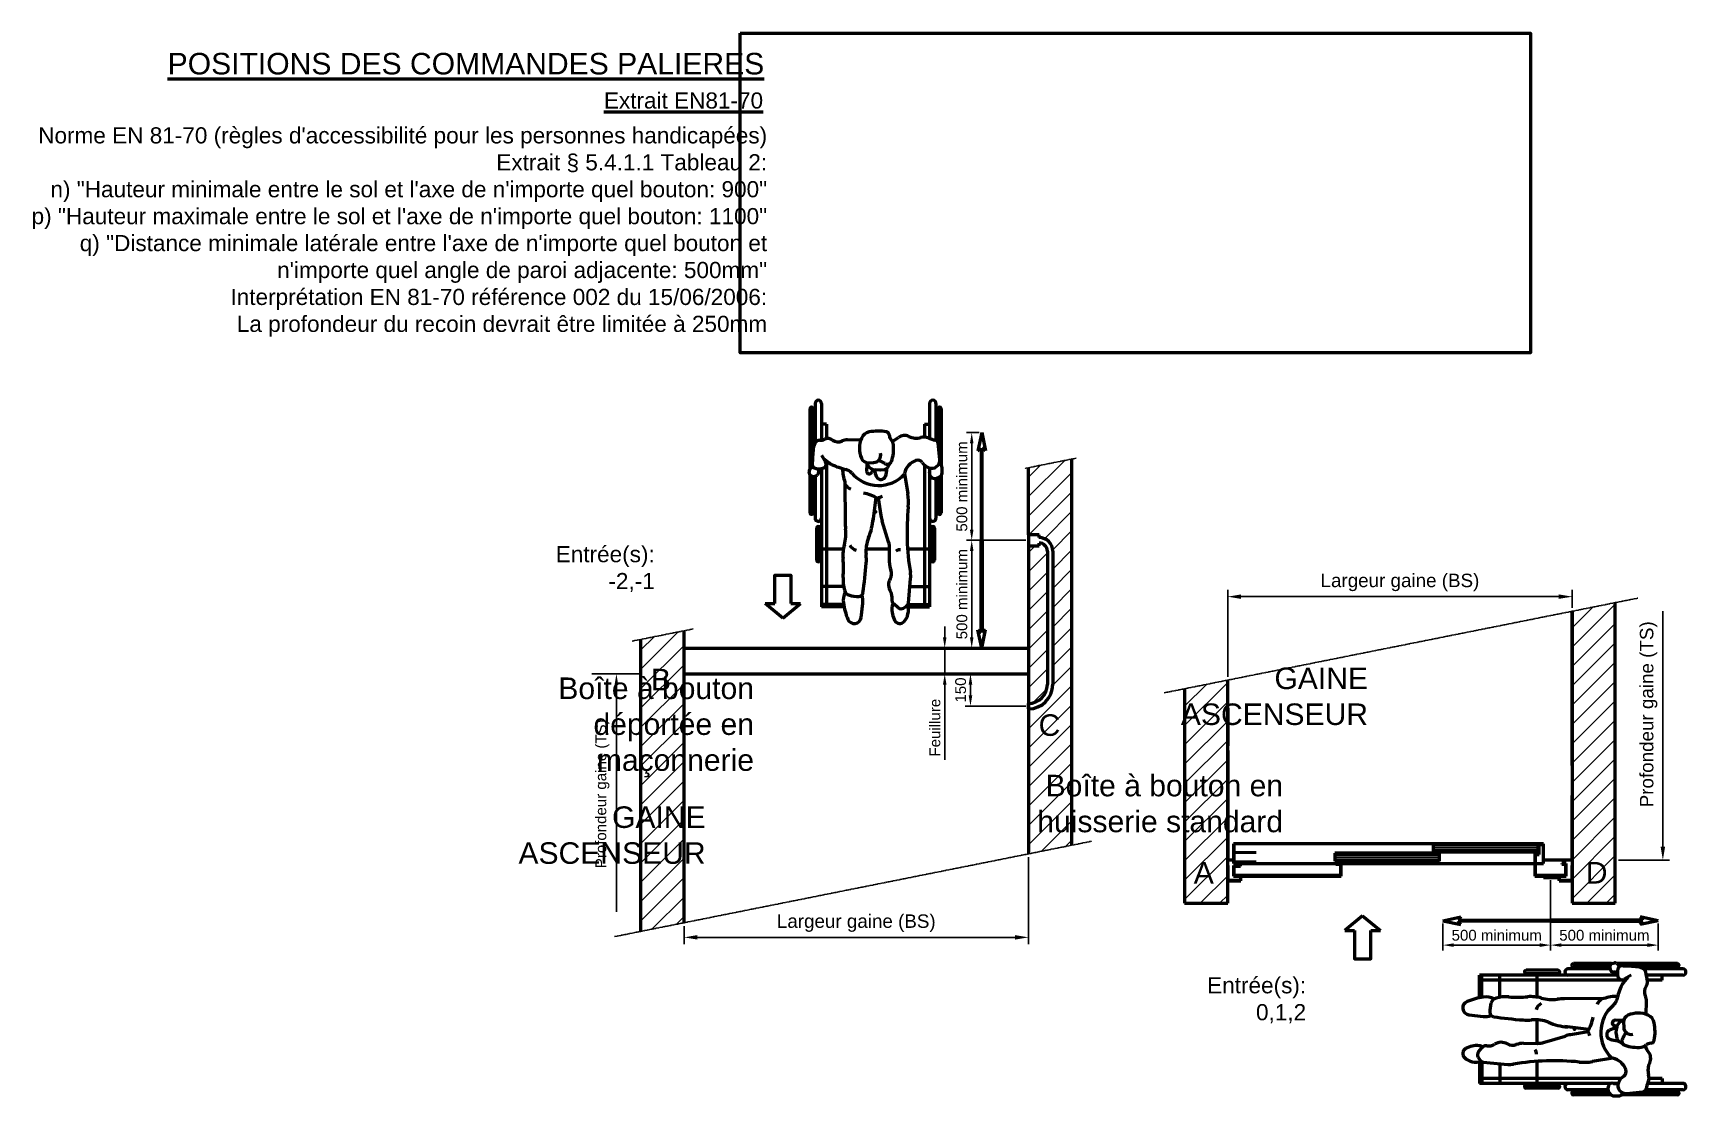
# Model space of a CAD drawing. Header units: millimetres. Extents: x -113 to 75846, y -14769 to 18394.
# Drawn here: x 25224 to 32901, y -14769 to -9835 of the extents above; entities that cross this region are included whole.
import ezdxf

# ---------------------------------------------------------------- set-up
doc = ezdxf.new("R2010")
doc.units = ezdxf.units.MM
doc.linetypes.add('AM_ISO02W050', pattern=[7.5, 6, -1.5])
doc.linetypes.add('AM_ISO08W050', pattern=[18, 12, -1.5, 3, -1.5])
for name, color, linetype, lineweight in [('AM_0', 7, 'Continuous', 50), ('AM_1', 14, 'Continuous', 50), ('AM_5', 3, 'Continuous', 25), ('AM_7', 4, 'AM_ISO08W050', 25), ('AM_8', 1, 'Continuous', 25), ('Cadre', 7, 'Continuous', 50), ('LDCar-AM_0', 7, 'Continuous', 50), ('LDCar-AM_3', 6, 'AM_ISO02W050', 25), ('LDCar-AM_8', 1, 'Continuous', 25), ('LDElectricalComponents-AM_0', 7, 'Continuous', 50), ('LDHallButton-AM_0', 7, 'Continuous', 50), ('LDHallButton-AM_6', 2, 'Continuous', 35), ('LDShaft-AM_0', 7, 'Continuous', 50), ('LDShaft-AM_6', 2, 'Continuous', 35)]:
    doc.layers.add(name, color=color, linetype=linetype, lineweight=lineweight)
doc.styles.add('LD', font='ARIALUNI.TTF')
doc.styles.get("Standard").update_dxf_attribs({"font": 'ARIALUNI.TTF'})
doc.dimstyles.new('seb$0', dxfattribs={"dimscale": 10, "dimtxt": 2.5, "dimasz": 2.5, "dimexe": 1.25, "dimexo": 0.625, "dimgap": 1, "dimtad": 1, "dimdec": 0, "dimtxsty": 'Standard', "dimcen": 2.5, "dimadec": 0, "dimazin": 0, "dimtfac": 1, "dimtdec": 0, "dimtmove": 0, "dimatfit": 3, "dimfxl": 1, "dimarcsym": 0})
pattern_1 = [(45, (-32186.34, -15099.25), (-44.90128, 44.90128), [])]

msp = doc.modelspace()

# ---------------------------------------------------------------- texts
at = {"layer": 'AM_1', "char_height": 100, "attachment_point": 1, "style": 'LD'}
for s, insert in [('B', (28093.5, -12786.1)), ('C', (29894.1, -12997.5)), ('A', (30614.7, -13683.1)), ('D', (32435.7, -13683.1))]:
    msp.add_mtext_dynamic_manual_height_columns(s, width=127.783, gutter_width=12.5, heights=[0], dxfattribs=dict(at, insert=insert))
at = {"layer": 'AM_5', "insert": (27868.2, -13366.5), "char_height": 50, "attachment_point": 5, "rotation": 90}
msp.add_mtext('Profondeur gaine (TS)', dxfattribs=at)
at = {"layer": 'LDShaft-AM_0', "attachment_point": 9, "style": 'LD'}
for s, insert, char_height in [('{\\LPOSITIONS DES COMMANDES PALIERES}', (28619.7, -10028), 100), ('{\\LExtrait EN81-70} ', (28614.4, -10186.1), 75), ('Norme EN 81-70 (règles d\'accessibilité pour les personnes handicapées)\\PExtrait § 5.4.1.1 Tableau 2:\\P   n) "Hauteur minimale entre le sol et l\'axe de n\'importe quel bouton: 900"\\P   p) "Hauteur maximale entre le sol et l\'axe de n\'importe quel bouton: 1100"\\P   q) "Distance minimale latérale entre l\'axe de n\'importe quel bouton et\\P       n\'importe quel angle de paroi adjacente: 500mm"\\PInterprétation EN 81-70 référence 002 du 15/06/2006:\\P    La profondeur du recoin devrait être limitée à 250mm', (28633.2, -11244.7), 75), ('Entrée(s):\\P  -2,-1', (28111.1, -12430.3), 75), ('Boîte à bouton \\Pdéportée en\\Pmaçonnerie', (28572.1, -13290.7), 100), ('GAINE \\PASCENSEUR', (31424.1, -13048.5), 100), ('Boîte à bouton en\\Phuisserie standard ', (31029.5, -13546.3), 100), ('GAINE \\PASCENSEUR', (28347.5, -13693), 100), ('Entrée(s):\\P    0,1,2', (31136.8, -14431.8), 75)]:
    msp.add_mtext(s, dxfattribs=dict(at, insert=insert, char_height=char_height))

# ---------------------------------------------------------------- blocks, each defined once
blk = doc.blocks.new('*D624')
at = {"layer": 'AM_5', "color": 0, "lineweight": -2, "transparency": 16777216}
for p, q in [((29847.2, -13661), (29847.2, -14064.2)), ((28247.2, -13980.8), (28247.2, -14064.2)), ((28309.7, -14033), (29784.7, -14033))]:
    blk.add_line(p, q, dxfattribs=at)
at = {"layer": 'AM_5', "color": 0, "transparency": 16777216}
for points in [[(28309.7, -14022.5), (28309.7, -14043.4), (28247.2, -14033)], [(29784.7, -14022.5), (29784.7, -14043.4), (29847.2, -14033)]]:
    blk.add_solid(points, dxfattribs=at)
at = {"layer": 'Defpoints', "color": 0, "transparency": 16777216}
for p in [(29847.2, -13645.4), (28247.2, -13965.1), (29847.2, -14033)]:
    blk.add_point(p, dxfattribs=at)
at = {"layer": 'AM_5', "color": 0, "transparency": 16777216, "insert": (29047.2, -13967), "char_height": 62.5, "attachment_point": 5}
blk.add_mtext('Largeur gaine (BS)', dxfattribs=at)
blk = doc.blocks.new('*D625')
at = {"layer": 'AM_5', "color": 0, "lineweight": -2, "transparency": 16777216}
for p, q in [((29834.7, -12809.6), (29552.7, -12809.6)), ((29577.7, -12859.6), (29577.7, -12909.6)), ((29834.7, -12959.6), (29552.7, -12959.6))]:
    blk.add_line(p, q, dxfattribs=at)
at = {"layer": 'AM_5', "color": 0, "transparency": 16777216}
for points in [[(29569.3, -12859.6), (29586, -12859.6), (29577.7, -12809.6)], [(29569.3, -12909.6), (29586, -12909.6), (29577.7, -12959.6)]]:
    blk.add_solid(points, dxfattribs=at)
at = {"layer": 'Defpoints', "color": 0, "transparency": 16777216}
for p in [(29847.2, -12809.6), (29577.7, -12959.6), (29847.2, -12959.6)]:
    blk.add_point(p, dxfattribs=at)
at = {"layer": 'AM_5', "color": 0, "transparency": 16777216, "insert": (29532.1, -12884.6), "char_height": 50, "attachment_point": 5, "rotation": 90}
blk.add_mtext('150', dxfattribs=at)
blk = doc.blocks.new('*D626')
at = {"layer": 'AM_5', "color": 0, "lineweight": -2, "transparency": 16777216}
for p, q in [((29458, -12639.6), (29458, -12589.6)), ((29696.1, -12689.6), (29433, -12689.6)), ((29458, -12689.6), (29458, -12809.6)), ((29696.1, -12809.6), (29433, -12809.6)), ((29458, -12859.6), (29458, -13209.1))]:
    blk.add_line(p, q, dxfattribs=at)
at = {"layer": 'AM_5', "color": 0, "transparency": 16777216}
for points in [[(29449.7, -12639.6), (29466.4, -12639.6), (29458, -12689.6)], [(29449.7, -12859.6), (29466.4, -12859.6), (29458, -12809.6)]]:
    blk.add_solid(points, dxfattribs=at)
at = {"layer": 'Defpoints', "color": 0, "transparency": 16777216}
for p in [(29708.6, -12689.6), (29458, -12809.6), (29708.6, -12809.6)]:
    blk.add_point(p, dxfattribs=at)
at = {"layer": 'AM_5', "color": 0, "transparency": 16777216, "insert": (29412.6, -13059.3), "char_height": 50, "attachment_point": 5, "rotation": 90}
blk.add_mtext('Feuillure', dxfattribs=at)
blk = doc.blocks.new('*D627')
at = {"layer": 'AM_5', "color": 0, "lineweight": -2, "transparency": 16777216}
for p, q in [((29834.7, -12189.6), (29558.5, -12189.6)), ((29583.5, -12639.6), (29583.5, -12239.6)), ((29617.5, -12689.6), (29558.5, -12689.6))]:
    blk.add_line(p, q, dxfattribs=at)
at = {"layer": 'AM_5', "color": 0, "transparency": 16777216}
for points in [[(29575.1, -12239.6), (29591.8, -12239.6), (29583.5, -12189.6)], [(29575.1, -12639.6), (29591.8, -12639.6), (29583.5, -12689.6)]]:
    blk.add_solid(points, dxfattribs=at)
at = {"layer": 'Defpoints', "color": 0, "transparency": 16777216}
for p in [(29583.5, -12189.6), (29847.2, -12189.6), (29630, -12689.6)]:
    blk.add_point(p, dxfattribs=at)
at = {"layer": 'AM_5', "color": 0, "transparency": 16777216, "insert": (29537.9, -12439.6), "char_height": 50, "attachment_point": 5, "rotation": 90}
blk.add_mtext('500 minimum', dxfattribs=at)
blk = doc.blocks.new('*D628')
at = {"layer": 'AM_5', "color": 0, "lineweight": -2, "transparency": 16777216}
for p, q in [((29617.5, -11689.6), (29558.5, -11689.6)), ((29583.5, -12139.6), (29583.5, -11739.6)), ((29834.7, -12189.6), (29558.5, -12189.6))]:
    blk.add_line(p, q, dxfattribs=at)
at = {"layer": 'AM_5', "color": 0, "transparency": 16777216}
for points in [[(29575.1, -11739.6), (29591.8, -11739.6), (29583.5, -11689.6)], [(29575.1, -12139.6), (29591.8, -12139.6), (29583.5, -12189.6)]]:
    blk.add_solid(points, dxfattribs=at)
at = {"layer": 'Defpoints', "color": 0, "transparency": 16777216}
for p in [(29583.5, -11689.6), (29630, -11689.6), (29847.2, -12189.6)]:
    blk.add_point(p, dxfattribs=at)
at = {"layer": 'AM_5', "color": 0, "transparency": 16777216, "insert": (29537.9, -11939.6), "char_height": 50, "attachment_point": 5, "rotation": 90}
blk.add_mtext('500 minimum', dxfattribs=at)
blk = doc.blocks.new('Double fleche 500')
h = blk.add_hatch(color=256)
h.paths.add_polyline_path([(-416.2, -17.6), (-428.4, -2.5), (0, -2.5), (428.4, -2.5), (416.2, -17.6), (500, 0), (416.2, 17.6), (428.4, 2.5), (0, 2.5), (-428.4, 2.5), (-416.2, 17.6), (-500, 0)])
edge = h.paths.add_edge_path(flags=17)
edge.add_line((-416.2, -17.6), (-428.4, -2.5))
edge.add_line((-500, 0), (-416.2, -17.6))
edge.add_line((-500, 0), (-416.2, 17.6))
edge.add_line((-416.2, 17.6), (-428.4, 2.5))
edge.add_line((-428.4, 2.5), (0, 2.5))
edge.add_line((0, 2.5), (0, -2.5))
edge.add_line((0, -2.5), (-428.4, -2.5))
edge = h.paths.add_edge_path(flags=17)
edge.add_line((0, 2.5), (0, -2.5))
edge.add_line((428.4, 2.5), (0, 2.5))
edge.add_line((416.2, 17.6), (428.4, 2.5))
edge.add_line((500, 0), (416.2, 17.6))
edge.add_line((500, 0), (416.2, -17.6))
edge.add_line((416.2, -17.6), (428.4, -2.5))
edge.add_line((0, -2.5), (428.4, -2.5))
for p, q in [((-500, 0), (-416.2, 17.6)), ((-500, 0), (-416.2, -17.6)), ((-416.2, 17.6), (-428.4, 2.5)), ((500, 0), (416.2, 17.6)), ((416.2, 17.6), (428.4, 2.5)), ((500, 0), (416.2, -17.6)), ((-416.2, -17.6), (-428.4, -2.5)), ((416.2, -17.6), (428.4, -2.5))]:
    blk.add_line(p, q)
for points in [[(-428.4, 2.5), (0, 2.5), (0, -2.5), (-428.4, -2.5)], [(428.4, 2.5), (0, 2.5), (0, -2.5), (428.4, -2.5)]]:
    blk.add_lwpolyline(points)
blk = doc.blocks.new('A$C35B1187E')
at = {"color": 0, "linetype": 'ByBlock'}
for p, q in [((358, 658.8), (335.2, 658.6)), ((15.6, 628.1), (198.7, 628.1)), ((15.6, 596.9), (189.6, 596.9)), ((42.2, 653.7), (320.3, 653.7)), ((42.2, 638.1), (211.4, 638.1)), ((118.3, 571.9), (118.3, 596.9)), ((293, 647), (212.8, 638.3)), ((340, 596.9), (359.1, 596.9)), ((370.6, 596.9), (1022.8, 596.9)), ((372.6, 653.7), (557.8, 653.7)), ((384.1, 638.1), (557.8, 638.1)), ((386.6, 628.1), (584.4, 628.1)), ((633.3, 621), (791.5, 621)), ((633.3, 604), (791.5, 604)), ((737.5, 596.9), (737.5, 487.6)), ((922.8, 498.9), (922.8, 596.9)), ((1011, 490), (1011, 596.9)), ((1022.8, 489.8), (1022.8, 596.9)), ((118.3, 571.9), (182.8, 571.9)), ((321.2, 571.9), (1022.8, 571.9)), ((1004.8, 491.6), (883, 502.5)), ((362.5, 471.6), (463.2, 488.8)), ((1027.6, 440.9), (1009, 418.7)), ((1029.4, 466.8), (1019.5, 482.6)), ((313.6, 399), (332.9, 388.5)), ((345.5, 351.4), (342.5, 374.6)), ((345.6, 349.7), (344.4, 326.2)), ((481.8, 330.4), (600.6, 315.6)), ((485, 341.1), (571.5, 355.7)), ((701, 393.2), (598.8, 362.1)), ((737.5, 398.6), (737.5, 281.5)), ((805.2, 398.3), (737.7, 398.6)), ((197, 255.4), (195.6, 189.9)), ((308, 281.8), (322, 289.8)), ((309.5, 294.1), (308.2, 318.5)), ((315, 285.8), (350.5, 284.4)), ((343, 317.3), (357, 310.6)), ((1075.3, 257.5), (1004.8, 265.2)), ((406.5, 176.6), (601.5, 177.7)), ((737.5, 169.6), (737.5, 60.6)), ((922.8, 170.6), (922.8, 60.6)), ((1011, 170.6), (1011, 60.6)), ((1022.8, 172.7), (1022.8, 60.6)), ((118.3, 85.6), (190.4, 85.6)), ((118.3, 85.6), (118.3, 60.6)), ((288.3, 70.9), (310.7, 98.6)), ((300.2, 85.6), (1022.8, 85.6)), ((15.6, 60.6), (198, 60.6)), ((15.6, 29.4), (211.3, 29.4)), ((42.2, 19.4), (247.1, 19.4)), ((42.2, 3.7), (342.3, 3.7)), ((271.3, 60.7), (305.5, 81.2)), ((292.2, 75.8), (292.2, 73.3)), ((344, 2.4), (335.8, 8.5)), ((338.6, 60.6), (1022.8, 60.6)), ((367.5, 2.8), (353.9, 0.2)), ((370.2, 3.7), (557.8, 3.7)), ((376.3, 29.4), (584.4, 29.4)), ((377.2, 19.4), (557.8, 19.4)), ((633.3, 53.5), (791.5, 53.5)), ((633.3, 36.5), (791.5, 36.5))]:
    blk.add_line(p, q, dxfattribs=at)
for centre, radius, start, end in [((335.4, 633.1), 25.6, 90.37342, 154.09629), ((358.2, 635.9), 22.9, 50.99819, 90.37342), ((15.6, 612.5), 15.6, 90, 270), ((42.2, 645.9), 7.81, 90, 270), ((236.3, 569.2), 53.6, 157.14854, 196.56944), ((20.2, 660.3), 180.9, 337.14854, 348.55295), ((214.7, 620.9), 17.5, 96.17376, 168.55295), ((297.3, 607.5), 39.7, 338.14341, 96.17376), ((267.5, 619.5), 71.8, 304.54853, 338.14341), ((349.5, 561.8), 36.3, 74.40904, 113.68288), ((364.8, 616.6), 20.6, 254.40904, 336.70713), ((348.3, 623.7), 38.6, 336.70713, 50.99819), ((557.8, 645.9), 7.81, 270, 90), ((584.4, 612.5), 15.6, 270, 90), ((633.3, 612.5), 8.5, 90, 270), ((791.5, 612.5), 8.5, 270, 90), ((224.1, 472.3), 49.5, 153.51661, 217.52221), ((106.9, 530.7), 81.4, 333.51661, 16.56944), ((323.6, 538), 27.2, 124.54853, 199.94441), ((382.9, 559.5), 90.2, 199.94441, 256.94517), ((503.9, 250.2), 242, 84.16195, 99.68494), ((652.7, 1705.2), 1220.5, 264.16195, 279.48946), ((872.8, 388.1), 114.8, 84.89292, 99.48946), ((1003.1, 472.4), 19.3, 32.09613, 84.89292), ((1040, 407.4), 84.2, 47.16594, 107.40343), ((92.3, 371.1), 116.6, 19.72567, 37.52221), ((226.6, 372.6), 45.1, 96.4099, 131.32895), ((241.3, 241.4), 177.1, 69.58637, 96.4099), ((246.1, 344.3), 176.1, 310.66122, 46.68578), ((765.5, 447.8), 25.2, 169.37709, 225.31336), ((976.5, 357.4), 53.8, 79.8776, 122.08467), ((990.3, 434.3), 24.4, 259.8776, 320.06925), ((1028, 450.2), 40.4, 237.72186, 264.89343), ((1034.8, 526.6), 117.1, 264.89343, 299.17313), ((1010.6, 455.1), 22.1, 320.06925, 32.09613), ((1078.3, 448.7), 27.9, 299.17313, 47.16594), ((402.5, 340.3), 249.4, 170.21672, 190.04427), ((174.8, 379.5), 18.4, 90.95353, 170.21672), ((174, 432.4), 34.5, 270.95353, 311.32895), ((272.4, 318.5), 35.8, 360, 105.43766), ((623.6, 191.3), 360.4, 149.17006, 154.88479), ((295.5, 387.1), 21.7, 329.17006, 69.58637), ((324, 372.2), 18.6, 7.52313, 61.37121), ((337.7, 277.3), 108, 68.46799, 90.23807), ((338.4, 413.4), 89.7, 273.70757, 297.29496), ((336.3, 350.2), 9.29, 357.10578, 7.52313), ((368.5, 355.2), 24.2, 297.29496, 68.46799), ((637.7, 241), 179.7, 147.27401, 171.21954), ((642, 420.2), 175.8, 199.37032, 207.81627), ((535.2, 570.8), 218.1, 279.57559, 286.94451), ((737.2, 274.4), 124.3, 89.74606, 106.94451), ((805.6, 499.7), 101.4, 269.74606, 290.12721), ((858.8, 354.6), 53.2, 61.11069, 110.12721), ((914.7, 455.9), 62.5, 241.11069, 302.08467), ((206.7, 305.6), 50.5, 190.04427, 248.13351), ((237.1, 381.2), 132.1, 248.13351, 292.37391), ((273.7, 292.2), 35.8, 292.37391, 3.03449), ((299.9, 328.5), 44.5, 299.72508, 357.10578), ((351, 298.2), 13.8, 267.82718, 64.23101), ((562.7, 10.5), 307.5, 67.38792, 85.66797), ((746.5, 452), 170.8, 247.38792, 276.05598), ((789.1, 50.6), 232.9, 85.58298, 96.05598), ((633.6, -1962.7), 2252.1, 81.83902, 85.58298), ((950.2, 245), 21.9, 1.28805, 81.83902), ((995.2, 177.2), 88.5, 83.76268, 109.54927), ((1071.5, 223.2), 34.5, 291.96917, 83.76268), ((251.4, 188.7), 55.8, 178.71911, 206.46299), ((-83.3, 291.3), 440.2, 335.81716, 345.64405), ((336.3, 391.9), 226.4, 270.56983, 288.07444), ((397.2, 168.4), 55.8, 130.66122, 165.64405), ((389.5, 226.1), 54.6, 295.10488, 338.82747), ((599.9, 468.2), 290.5, 270.31203, 277.44931), ((663, -13.8), 195.6, 74.16987, 97.44931), ((768.6, 358.7), 191.6, 254.16987, 274.49755), ((693.1, 245.9), 51, 298.693, 344.33584), ((835.5, -492.5), 662.3, 86.30243, 94.49755), ((890.8, 362.8), 194.8, 266.30243, 284.83546), ((931.5, 209.2), 35.9, 284.83546, 343.48227), ((991.1, 257.7), 89.1, 242.65292, 278.26104), ((820.5, 242.1), 151.6, 343.48227, 1.28805), ((953.7, 515.3), 349.5, 278.26104, 291.96917), ((227.2, 93.5), 37.6, 143.1315, 205.21489), ((160.6, 143.4), 45.6, 323.1315, 26.46299), ((316.4, 63), 21.3, 14.35284, 121.02908), ((266.4, 134.3), 56.9, 321.10071, 335.81716), ((15.6, 45), 15.6, 90, 270), ((42.2, 11.5), 7.81, 90, 270), ((143.7, 54.2), 54.6, 356.22682, 25.21489), ((219.2, 49.2), 21, 176.22682, 235.4123), ((246, 88.1), 68.3, 235.4123, 263.54568), ((329, 821.9), 806.7, 263.54568, 269.2953), ((319.3, 33.7), 18.4, 269.2953, 346.28905), ((342.3, 17.3), 11, 166.41853, 233.80498), ((259.1, 48.4), 80.4, 346.28905, 14.35284), ((355.1, 69.8), 24.1, 229.48939, 277.82653), ((351.5, 12.7), 12.8, 233.80498, 280.69904), ((360.2, 32.8), 13.2, 37.77997, 97.82653), ((365.8, 11.9), 9.34, 280.69904, 334.40644), ((345.7, 21.5), 31.5, 334.40644, 37.77997), ((557.8, 11.5), 7.81, 270, 90), ((584.4, 45), 15.6, 270, 90), ((633.3, 45), 8.5, 90, 270), ((791.5, 45), 8.5, 270, 90)]:
    blk.add_arc(centre, radius, start, end, dxfattribs=at)
blk = doc.blocks.new('*D629')
at = {"layer": 'AM_5', "color": 0, "lineweight": -2, "transparency": 16777216}
for p, q in [((32271.9, -13767), (32271.9, -14094)), ((32771.9, -13968.3), (32771.9, -14094)), ((32321.9, -14069), (32721.9, -14069))]:
    blk.add_line(p, q, dxfattribs=at)
at = {"layer": 'AM_5', "color": 0, "transparency": 16777216}
for points in [[(32321.9, -14060.6), (32321.9, -14077.3), (32271.9, -14069)], [(32721.9, -14060.6), (32721.9, -14077.3), (32771.9, -14069)]]:
    blk.add_solid(points, dxfattribs=at)
at = {"layer": 'Defpoints', "color": 0, "transparency": 16777216}
for p in [(32271.9, -13754.5), (32771.9, -13955.8), (32771.9, -14069)]:
    blk.add_point(p, dxfattribs=at)
at = {"layer": 'AM_5', "color": 0, "transparency": 16777216, "insert": (32521.9, -14023.4), "char_height": 50, "attachment_point": 5}
blk.add_mtext('500 minimum', dxfattribs=at)
blk = doc.blocks.new('*D630')
at = {"layer": 'AM_5', "color": 0, "lineweight": -2, "transparency": 16777216}
for p, q in [((32271.9, -13767), (32271.9, -14094)), ((31771.9, -13968.3), (31771.9, -14094)), ((31821.9, -14069), (32221.9, -14069))]:
    blk.add_line(p, q, dxfattribs=at)
at = {"layer": 'AM_5', "color": 0, "transparency": 16777216}
for points in [[(31821.9, -14060.6), (31821.9, -14077.3), (31771.9, -14069)], [(32221.9, -14060.6), (32221.9, -14077.3), (32271.9, -14069)]]:
    blk.add_solid(points, dxfattribs=at)
at = {"layer": 'Defpoints', "color": 0, "transparency": 16777216}
for p in [(32271.9, -13754.5), (31771.9, -13955.8), (32271.9, -14069)]:
    blk.add_point(p, dxfattribs=at)
at = {"layer": 'AM_5', "color": 0, "transparency": 16777216, "insert": (32021.9, -14023.4), "char_height": 50, "attachment_point": 5}
blk.add_mtext('500 minimum', dxfattribs=at)
blk = doc.blocks.new('*D631')
at = {"layer": 'AM_5', "color": 0, "lineweight": -2, "transparency": 16777216}
for p, q in [((30772.4, -12823.1), (30772.4, -12419.9)), ((32372.4, -12503.3), (32372.4, -12419.9)), ((30834.9, -12451.2), (32309.9, -12451.2))]:
    blk.add_line(p, q, dxfattribs=at)
at = {"layer": 'AM_5', "color": 0, "transparency": 16777216}
for points in [[(30834.9, -12440.7), (30834.9, -12461.6), (30772.4, -12451.2)], [(32309.9, -12440.7), (32309.9, -12461.6), (32372.4, -12451.2)]]:
    blk.add_solid(points, dxfattribs=at)
at = {"layer": 'Defpoints', "color": 0, "transparency": 16777216}
for p in [(32372.4, -12451.2), (32372.4, -12519), (30772.4, -12838.7)]:
    blk.add_point(p, dxfattribs=at)
at = {"layer": 'AM_5', "color": 0, "transparency": 16777216, "insert": (31572.4, -12385.2), "char_height": 62.5, "attachment_point": 5}
blk.add_mtext('Largeur gaine (BS)', dxfattribs=at)
blk = doc.blocks.new('*D632')
at = {"layer": 'AM_5', "color": 0, "lineweight": -2, "transparency": 16777216}
for p, q in [((32793.6, -12519), (32793.6, -13612)), ((32588.1, -13674.5), (32824.8, -13674.5))]:
    blk.add_line(p, q, dxfattribs=at)
at = {"layer": 'AM_5', "color": 0, "transparency": 16777216}
blk.add_solid([(32783.2, -13612), (32804, -13612), (32793.6, -13674.5)], dxfattribs=at)
at = {"layer": 'Defpoints', "color": 0, "transparency": 16777216}
for p in [(32372.4, -12519), (32572.4, -13674.5), (32793.6, -13674.5)]:
    blk.add_point(p, dxfattribs=at)
at = {"layer": 'AM_5', "color": 0, "transparency": 16777216, "insert": (32727.6, -12997.4), "char_height": 62.5, "attachment_point": 5, "rotation": 90}
blk.add_mtext('Profondeur gaine (TS)', dxfattribs=at)
blk = doc.blocks.new('_NONE')
blk = doc.blocks.new('LD_20100929091327_00000094')
at = {"layer": 'LDHallButton-AM_0'}
for p, q in [((32.5, 0), (-32.5, 0)), ((-32.5, 0), (-32.5, -5)), ((32.5, -5), (32.5, 0)), ((-32.5, -5), (32.5, -5))]:
    blk.add_line(p, q, dxfattribs=at)
blk = doc.blocks.new('LD_20100929091327_00000095')
at = {"layer": 'LDShaft-AM_0'}
for p, q in [((-976, 50), (-977, 50)), ((-977, 50), (-977, -20.5)), ((-976, -19.5), (-976, 50)), ((-916, 0), (-917, 0)), ((-917, 0), (-917, -19.5)), ((-916, -20.5), (-916, 0)), ((563, 0), (562, 0)), ((562, 0), (562, -20.5)), ((563, -19.5), (563, 0)), ((623, 50), (622, 50)), ((622, 50), (622, -19.5)), ((623, -20.5), (623, 50)), ((-977, -20.5), (-916, -20.5)), ((-917, -19.5), (-976, -19.5)), ((562, -20.5), (623, -20.5)), ((622, -19.5), (563, -19.5))]:
    blk.add_line(p, q, dxfattribs=at)

# ---------------------------------------------------------------- dimensions: what is measured, and where the dimension line sits
at = {"layer": 'AM_5'}
for base, p1, p2, angle, text, picture, middle in [((29583.5, -11689.6), (29847.2, -12189.6), (29630, -11689.6), 90, '<> minimum', '*D628', (29537.9, -11939.6)), ((29583.5, -12189.6), (29630, -12689.6), (29847.2, -12189.6), 90, '<> minimum', '*D627', (29537.9, -12439.6)), ((29458, -12809.6), (29708.6, -12689.6), (29708.6, -12809.6), 270, 'Feuillure', '*D626', (29412.6, -13059.3))]:
    dim = msp.add_linear_dim(base=base, p1=p1, p2=p2, angle=angle, text=text, dimstyle='seb$0', override={"dimscale": 20}, dxfattribs=at)
    dim.commit()
    dim.dimension.update_dxf_attribs({"geometry": picture, "text_midpoint": middle})
for base, p1, p2, picture, middle in [((32372.4, -12451.2), (30772.4, -12838.7), (32372.4, -12519), '*D631', (31572.4, -12451.2)), ((29847.2, -14033), (28247.2, -13965.1), (29847.2, -13645.4), '*D624', (29047.2, -14033))]:
    dim = msp.add_linear_dim(base=base, p1=p1, p2=p2, text='Largeur gaine (BS)', dimstyle='seb$0', override={"dimscale": 25, "dimtxt": 2.5}, dxfattribs=at)
    dim.commit()
    dim.dimension.update_dxf_attribs({"geometry": picture, "text_midpoint": middle, "dimtype": 160})
dim = msp.add_linear_dim(base=(32793.6, -13674.5), p1=(32372.4, -12519), p2=(32572.4, -13674.5), angle=270, text='Profondeur gaine (TS)', dimstyle='seb$0', override={"dimscale": 25, "dimtxt": 2.5, "dimblk1": 'NONE', "dimsah": 1, "dimse1": 1}, dxfattribs=at)
dim.commit()
dim.dimension.update_dxf_attribs({"geometry": '*D632', "text_midpoint": (32793.6, -12997.4), "dimtype": 160})
dim = msp.add_linear_dim(base=(29577.7, -12959.6), p1=(29847.2, -12809.6), p2=(29847.2, -12959.6), angle=270, dimstyle='seb$0', override={"dimscale": 20}, dxfattribs=at)
dim.commit()
dim.dimension.update_dxf_attribs({"geometry": '*D625', "text_midpoint": (29532.1, -12884.6)})
for base, p1, p2, picture, middle in [((32271.9, -14069), (31771.9, -13955.8), (32271.9, -13754.5), '*D630', (32021.9, -14023.4)), ((32771.9, -14069), (32271.9, -13754.5), (32771.9, -13955.8), '*D629', (32521.9, -14023.4))]:
    dim = msp.add_linear_dim(base=base, p1=p1, p2=p2, text='<> minimum', dimstyle='seb$0', override={"dimscale": 20}, dxfattribs=at)
    dim.commit()
    dim.dimension.update_dxf_attribs({"geometry": picture, "text_midpoint": middle})

# ---------------------------------------------------------------- hatches: boundary and pattern name
at = {"layer": 'AM_8'}
h = msp.add_hatch(dxfattribs=at)
h.set_pattern_fill('ANSI31', color=256, scale=20, style=0)
h.set_pattern_definition([(45, (-31326.655, -18740.42), (-44.90128, 44.90128), [])])
edge = h.paths.add_edge_path()
edge.add_line((30047.2, -11812.4), (29847.2, -11852.4))
edge.add_line((29847.2, -11852.4), (29847.2, -12164.6))
edge.add_line((29847.2, -12164.6), (29897.2, -12164.6))
edge.add_line((29897.2, -12164.6), (29897.2, -12177.1))
edge.add_arc((29897.2, -12239.6), 62.5, 0, 90, ccw=False)
edge.add_line((29959.7, -12239.6), (29959.7, -12859.6))
edge.add_arc((29847.2, -12859.6), 112.5, -90, 0, ccw=False)
edge.add_line((29847.2, -12972.1), (29847.2, -13645.4))
edge.add_line((29847.2, -13645.4), (30047.2, -13605.4))
edge.add_line((30047.2, -13605.4), (30047.2, -11812.4))
h = msp.add_hatch(dxfattribs=at)
h.set_pattern_fill('ANSI31', color=256, scale=20, style=0)
h.set_pattern_definition(pattern_1)
edge = h.paths.add_edge_path()
edge.add_arc((29897.2, -12239.6), 37.5, 0, 90)
edge.add_line((29897.2, -12202.1), (29897.2, -12214.6))
edge.add_line((29897.2, -12214.6), (29847.2, -12214.6))
edge.add_line((29847.2, -12214.6), (29847.2, -12947.1))
edge.add_arc((29847.2, -12859.6), 87.5, 270, 360)
edge.add_line((29934.7, -12859.6), (29934.7, -12239.6))
h = msp.add_hatch(dxfattribs=at)
h.set_pattern_fill('ANSI31', color=256, scale=20, style=0)
h.set_pattern_definition([(45, (8176.03, -16587.005), (-44.90128, 44.90128), [])])
h.paths.add_polyline_path([(32372.4, -12519), (32572.4, -12479), (32572.4, -13874.5), (32372.4, -13874.5)])
h.paths.add_polyline_path([(30772.4, -13674.5), (30773.2, -13674.5)])
edge = h.paths.add_edge_path(flags=17)
edge.add_line((32372.4, -13234.5), (32372.4, -12519))
edge.add_line((32372.4, -13674.5), (32372.4, -13374.5))
h = msp.add_hatch(dxfattribs=at)
h.set_pattern_fill('ANSI31', color=256, scale=20, style=0)
h.set_pattern_definition(pattern_1)
h.paths.add_polyline_path([(28047.2, -14005.1), (28247.2, -13965.1), (28247.2, -12609.6), (28047.2, -12649.5)])
h = msp.add_hatch(dxfattribs=at)
h.set_pattern_fill('ANSI31', color=256, scale=20, style=0)
h.set_pattern_definition([(45, (14438.035, -3589.795), (-44.90128, 44.90128), [])])
h.paths.add_polyline_path([(30572.4, -12878.7), (30572.4, -13874.5), (30772.4, -13874.5), (30772.4, -12838.7)])
edge = h.paths.add_edge_path(flags=17)
edge.add_line((30772.4, -13165.5), (30772.4, -13674.5))

# ---------------------------------------------------------------- linework, layer by layer
at = {"layer": 'AM_0'}
for p, q in [((30047.2, -11812.4), (30047.2, -13605.4)), ((29847.2, -12164.6), (29847.2, -11852.4)), ((29897.2, -12164.6), (29847.2, -12164.6)), ((29847.2, -12164.6), (29847.2, -12214.6)), ((29897.2, -12177.1), (29897.2, -12164.6)), ((29897.2, -12214.6), (29897.2, -12202.1)), ((29847.2, -12214.6), (29847.2, -12947.1)), ((29847.2, -12214.6), (29897.2, -12214.6)), ((29934.7, -12239.6), (29934.7, -12859.6)), ((29959.7, -12239.6), (29959.7, -12859.6)), ((28706, -12551.2), (28623.7, -12483.1)), ((28623.7, -12483.1), (28668.5, -12483.1)), ((28706, -12551.2), (28788.4, -12483.1)), ((28743.5, -12483.1), (28788.4, -12483.1)), ((28047.2, -14005.1), (28047.2, -12649.5)), ((28247.2, -13965.1), (28247.2, -12609.6)), ((28247.2, -12689.6), (29847.2, -12689.6)), ((28247.2, -12809.6), (29847.2, -12809.6)), ((29847.2, -12947.1), (29847.2, -12972.1)), ((29847.2, -12972.1), (29847.2, -12947.1)), ((29847.2, -12972.1), (29847.2, -13645.4)), ((30799.4, -13674.5), (30772.4, -13674.5)), ((32372.4, -13674.5), (32239.4, -13674.5)), ((31399.1, -13932.9), (31316.8, -14001)), ((31399.1, -13932.9), (31481.4, -14001)), ((31316.8, -14001), (31361.6, -14001)), ((31436.6, -14001), (31481.4, -14001))]:
    msp.add_line(p, q, dxfattribs=at)
msp.add_lwpolyline([(28508.2, -9834.5), (32178.4, -9834.5), (32178.4, -11319.6), (28508.2, -11319.6)], close=True, dxfattribs=at)
for points in [[(28668.5, -12483.1), (28668.5, -12351.2), (28743.5, -12351.2), (28743.5, -12483.1)], [(31361.6, -14001), (31361.6, -14132.9), (31436.6, -14132.9), (31436.6, -14001)]]:
    msp.add_lwpolyline(points, dxfattribs=at)
for centre, radius, start, end in [((29897.2, -12239.6), 62.5, 0, 90), ((29897.2, -12239.6), 37.5, 0, 90), ((29847.2, -12859.6), 87.5, 270, 0), ((29847.2, -12859.6), 112.5, 270, 0)]:
    msp.add_arc(centre, radius, start, end, dxfattribs=at)
for p in [(29136.7, -12057.6), (29136.7, -12057.6), (32382.4, -14459.7), (32382.4, -14459.7)]:
    msp.add_point(p, dxfattribs=at)
at = {"layer": 'AM_5'}
for p, q in [((27819.2, -12809.6), (28047.2, -12809.6)), ((27933.2, -12859.6), (27933.2, -13915.1))]:
    msp.add_line(p, q, dxfattribs=at)
msp.add_solid([(27924.9, -12859.6), (27941.5, -12859.6), (27933.2, -12809.6)], dxfattribs=at)
at = {"layer": 'AM_7'}
for p, q in [((30047.2, -11812.4), (29847.2, -11852.4)), ((30068.4, -11808.2), (30047.2, -11812.4)), ((29847.2, -11852.4), (29831.3, -11855.6)), ((32372.4, -12519), (32572.4, -12479)), ((32572.4, -12479), (32677.9, -12457.9)), ((30772.4, -12838.7), (32372.4, -12519)), ((28047.2, -12649.5), (28006.1, -12657.7)), ((28247.2, -12609.6), (28047.2, -12649.5)), ((28289.6, -12601.1), (28247.2, -12609.6)), ((30477.9, -12897.6), (30572.4, -12878.7)), ((30572.4, -12878.7), (30772.4, -12838.7)), ((30047.2, -13605.4), (30139.9, -13586.9)), ((28247.2, -13965.1), (29847.2, -13645.4)), ((29847.2, -13645.4), (30047.2, -13605.4)), ((28047.2, -14005.1), (28247.2, -13965.1)), ((27924.8, -14029.6), (28047.2, -14005.1))]:
    msp.add_line(p, q, dxfattribs=at)
at = {"layer": 'LDCar-AM_0'}
for p, q in [((31727, -13599.5), (30799.4, -13599.5)), ((30799.4, -13599.5), (30799.4, -13689.5)), ((31756.9, -13641.5), (31269.5, -13641.5)), ((31269.5, -13641.5), (31269.5, -13679.5)), ((32214.4, -13598.5), (31727, -13598.5)), ((31727, -13598.5), (31727, -13636.5)), ((31727, -13636.5), (32214.4, -13636.5)), ((31756.9, -13679.5), (31756.9, -13641.5)), ((32199.4, -13645.5), (32199.4, -13749.5)), ((32215.4, -13645.5), (32199.4, -13645.5)), ((32202.4, -13746.5), (32202.4, -13648.5)), ((32202.4, -13648.5), (32218.4, -13648.5)), ((32214.4, -13636.5), (32214.4, -13598.5)), ((32215.4, -13599.5), (32214.4, -13599.5)), ((32229.4, -13599.5), (32215.4, -13599.5)), ((32215.4, -13599.5), (32215.4, -13645.5)), ((32218.4, -13602.5), (32229.4, -13602.5)), ((32218.4, -13648.5), (32218.4, -13602.5)), ((32239.4, -13599.5), (32229.4, -13599.5)), ((32229.4, -13602.5), (32229.4, -13599.5)), ((32239.4, -13689.5), (32239.4, -13599.5)), ((30799.4, -13689.5), (32199.4, -13689.5)), ((30799.4, -13699.5), (30799.4, -13749.5)), ((30831.4, -13699.5), (30799.4, -13699.5)), ((30802.4, -13746.5), (30802.4, -13702.5)), ((30802.4, -13702.5), (30831.4, -13702.5)), ((30831.4, -13702.5), (30831.4, -13699.5)), ((31269.5, -13679.5), (31756.9, -13679.5)), ((31299.4, -13689.5), (31274.4, -13689.5)), ((31274.4, -13689.5), (31274.4, -13692.5)), ((31274.4, -13692.5), (31296.4, -13692.5)), ((31296.4, -13692.5), (31296.4, -13746.5)), ((31299.4, -13749.5), (31299.4, -13689.5)), ((32202.4, -13689.5), (32239.4, -13689.5)), ((32344.4, -13689.5), (32324.4, -13689.5)), ((32324.4, -13689.5), (32324.4, -13692.5)), ((32324.4, -13692.5), (32341.4, -13692.5)), ((32341.4, -13692.5), (32341.4, -13746.5)), ((32344.4, -13749.5), (32344.4, -13689.5)), ((30799.4, -13749.5), (31299.4, -13749.5)), ((31296.4, -13746.5), (30802.4, -13746.5)), ((32199.4, -13749.5), (32344.4, -13749.5)), ((32341.4, -13746.5), (32202.4, -13746.5))]:
    msp.add_line(p, q, dxfattribs=at)
at = {"layer": 'LDCar-AM_3'}
for p, q in [((30904.4, -13598.5), (30804.4, -13598.5)), ((30804.4, -13598.5), (30804.4, -13636.5)), ((30804.4, -13636.5), (30904.4, -13636.5)), ((30904.4, -13641.5), (30804.4, -13641.5)), ((30804.4, -13641.5), (30804.4, -13679.5)), ((30805.4, -13599.5), (30904.4, -13599.5)), ((30805.4, -13635.5), (30805.4, -13599.5)), ((30904.4, -13635.5), (30805.4, -13635.5)), ((30805.4, -13642.5), (30904.4, -13642.5)), ((30805.4, -13678.5), (30805.4, -13642.5)), ((30904.4, -13599.5), (30904.4, -13598.5)), ((30904.4, -13636.5), (30904.4, -13635.5)), ((30904.4, -13642.5), (30904.4, -13641.5)), ((30804.4, -13679.5), (30904.4, -13679.5)), ((30904.4, -13678.5), (30805.4, -13678.5)), ((30904.4, -13679.5), (30904.4, -13678.5))]:
    msp.add_line(p, q, dxfattribs=at)
at = {"layer": 'LDCar-AM_8'}
for p, q in [((31269.4, -13651), (31756.9, -13651)), ((31269.4, -13660.5), (31756.9, -13660.5)), ((31726.9, -13608), (32214.4, -13608)), ((31726.9, -13617.5), (32214.4, -13617.5)), ((31726.9, -13627), (32214.4, -13627)), ((31269.4, -13670), (31756.9, -13670))]:
    msp.add_line(p, q, dxfattribs=at)
at = {"layer": 'LDShaft-AM_0'}
for p, q in [((32572.4, -13874.5), (32572.4, -12479)), ((32372.4, -13234.5), (32372.4, -12519)), ((32372.4, -12519), (32372.4, -13874.5)), ((30572.4, -12878.7), (30572.4, -13874.5)), ((30772.4, -13874.5), (30772.4, -12838.7)), ((30772.4, -12969.5), (30772.4, -13143.5)), ((30772.4, -13165.5), (30772.4, -13674.5)), ((32372.4, -13674.5), (32372.4, -13374.5)), ((30773.2, -13674.5), (30772.4, -13674.5)), ((30773.2, -13674.5), (30772.4, -13674.5)), ((30772.4, -13674.5), (30773.2, -13674.5)), ((30772.4, -13674.5), (30773.2, -13674.5)), ((32372.4, -13714.5), (32372.4, -13754.5)), ((30572.4, -13874.5), (30772.4, -13874.5)), ((32372.4, -13874.5), (32572.4, -13874.5))]:
    msp.add_line(p, q, dxfattribs=at)

# ---------------------------------------------------------------- block references
at = {"layer": 'Cadre', "rotation": 90}
msp.add_blockref('Double fleche 500', (29630, -12189.6), dxfattribs=at)
at = {"layer": 'Cadre'}
msp.add_blockref('Double fleche 500', (32271.9, -13955.8), dxfattribs=at)
at = {"layer": 'LDElectricalComponents-AM_0', "xscale": 0.9375, "yscale": 0.9375, "zscale": 0.9375}
for p, rotation in [((28828.5, -11539.2), 270), ((32900.8, -14151.5), 180)]:
    msp.add_blockref('A$C35B1187E', p, dxfattribs=dict(at, rotation=rotation))
at = {"layer": 'LDHallButton-AM_6'}
msp.add_blockref('LD_20100929091327_00000094', (32271.9, -13749.5), dxfattribs=at)
at = {"layer": 'LDShaft-AM_6'}
msp.add_blockref('LD_20100929091327_00000095', (31749.4, -13749.5), dxfattribs=at)

msp.set_redraw_order([(e.dxf.handle, doc.entitydb.next_handle()) for e in msp.query("TEXT MTEXT ATTDEF DIMENSION ARC_DIMENSION")])  # texts and dimensions are drawn at this point

doc.saveas('drawing.dxf')
